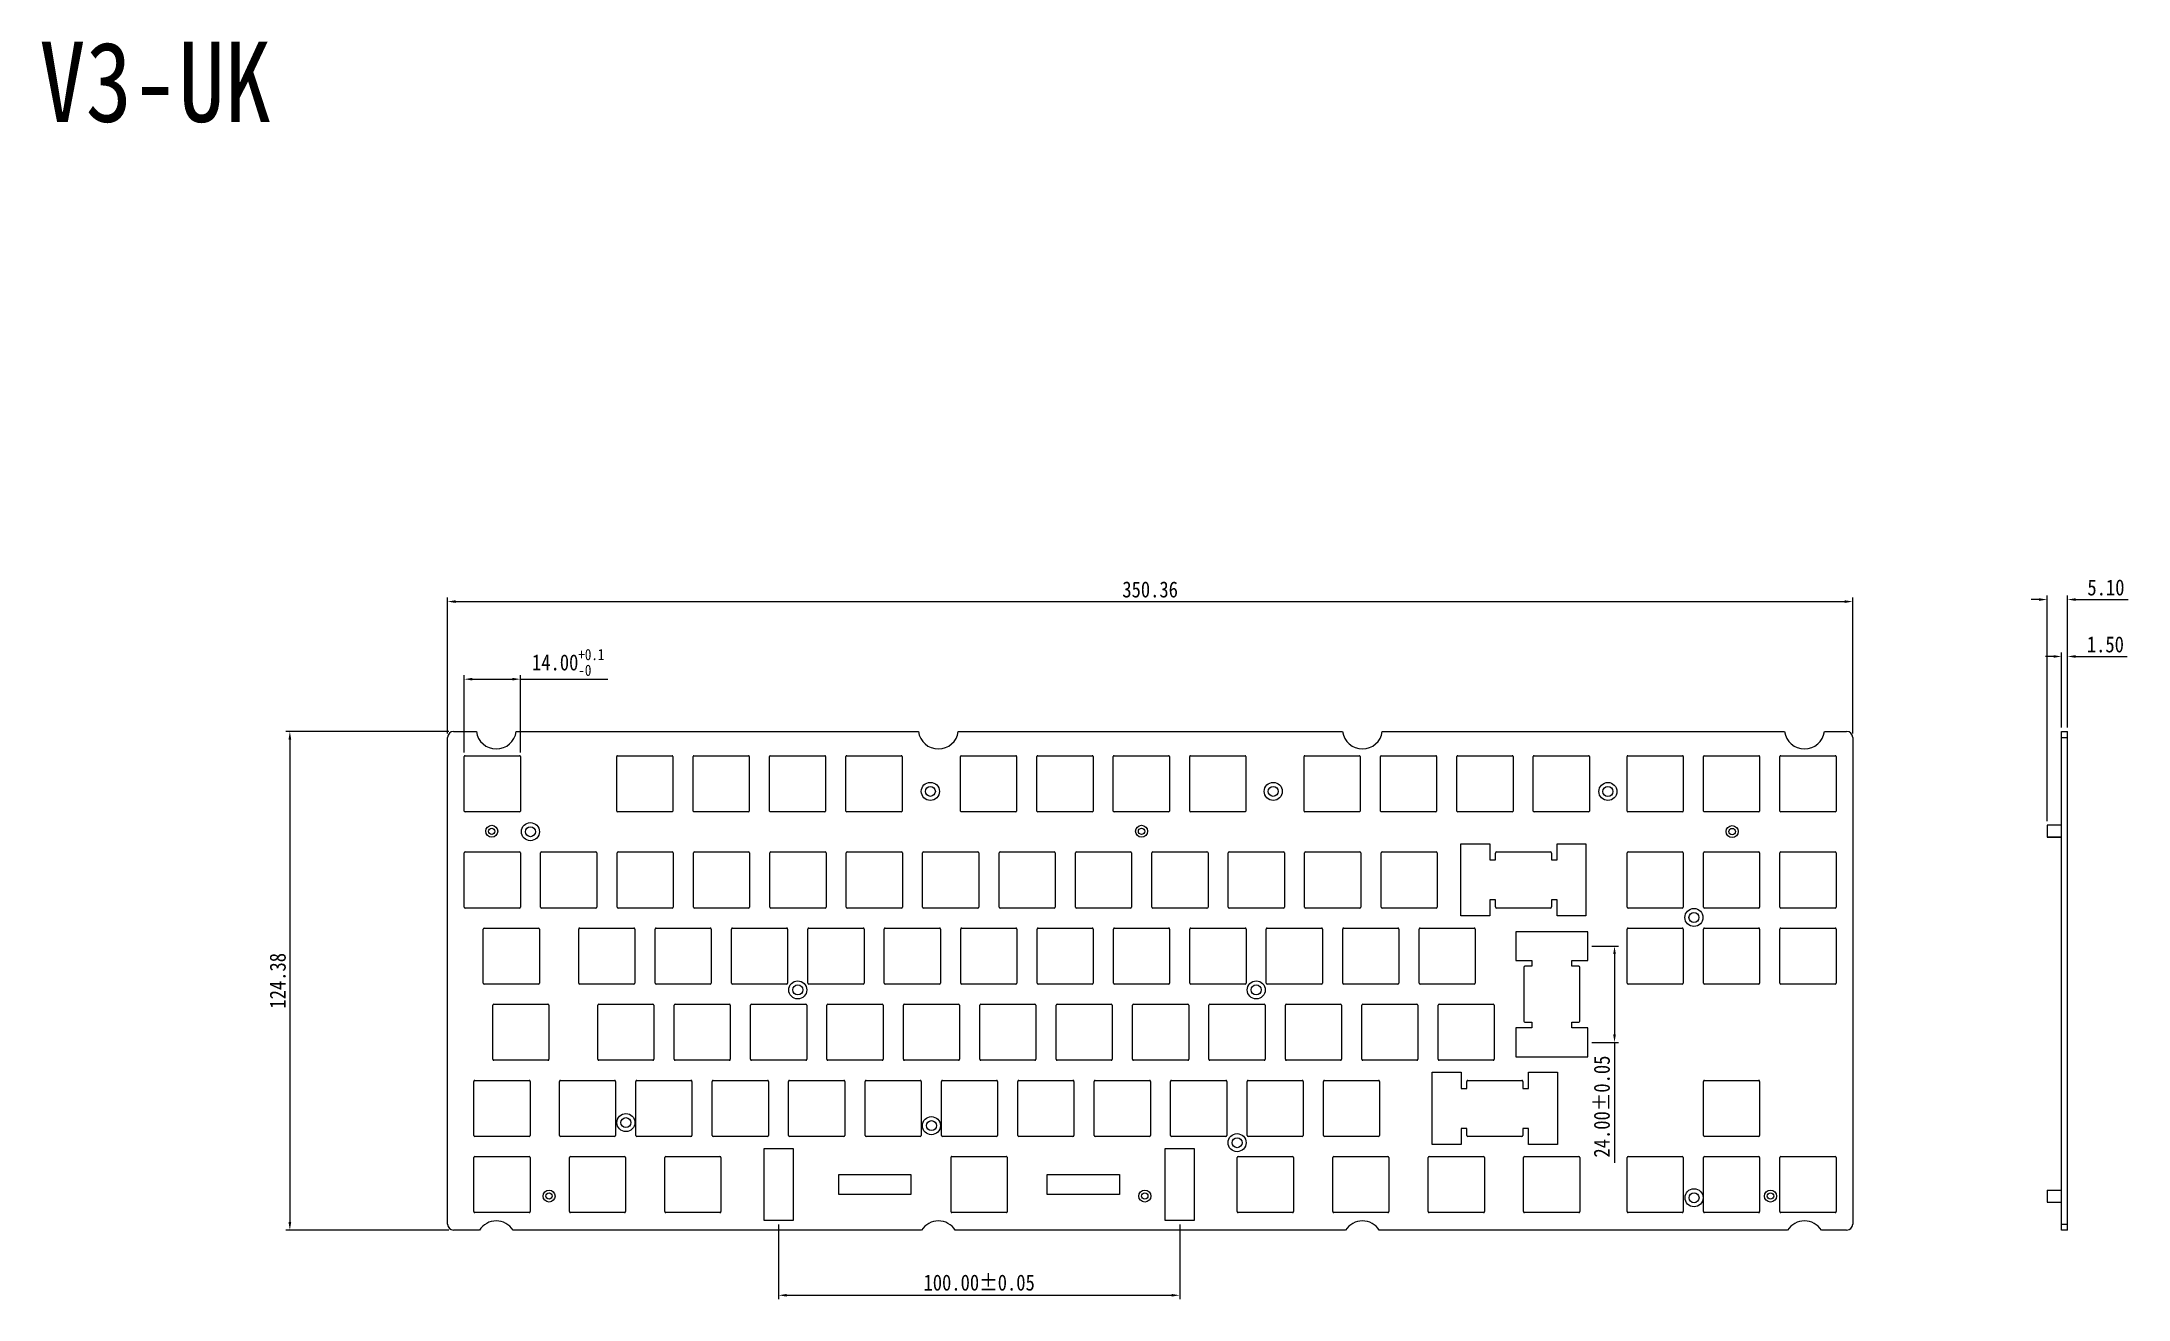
# Model space of a CAD drawing. Header units: millimetres. Extents: x -14 to 1164, y 2 to 864.
# Drawn here: x 644 to 1164, y 551 to 864 of the extents above; entities that cross this region are included whole.
import ezdxf

# ---------------------------------------------------------------- set-up
doc = ezdxf.new("R2010")
doc.units = ezdxf.units.MM
doc.header["$LTSCALE"] = 16.335
doc.header["$PDMODE"] = 3
doc.header["$PDSIZE"] = 8
doc.layers.get('0').update_dxf_attribs({"linetype": 'CONTINUOUS'})
doc.layers.get('Defpoints').update_dxf_attribs({"linetype": 'CONTINUOUS'})
doc.layers.add('标注尺寸', color=2, linetype='CONTINUOUS')
doc.layers.add('辅助线', color=8, linetype='CONTINUOUS')
doc.styles.get("Standard").update_dxf_attribs({"font": '', "width": 0.85, "height": 4})
doc.styles.get('Standard').set_extended_font_data('SimSun')
doc.dimstyles.get("Standard").update_dxf_attribs({"dimtxt": 2.5, "dimasz": 2, "dimexe": 1, "dimexo": 1, "dimgap": 1, "dimtad": 1, "dimzin": 1, "dimdsep": 46, "dimtxsty": 'Standard', "dimcen": 0.09, "dimadec": 0, "dimazin": 2, "dimtp": 0.01, "dimtm": 0.01, "dimtfac": 1, "dimtofl": 0, "dimtmove": 0, "dimatfit": 3, "dimfxl": 1, "dimtolj": 1, "dimarcsym": 0})

msp = doc.modelspace()

# ---------------------------------------------------------------- texts
at = {"layer": '标注尺寸', "insert": (643.43, 864.357), "char_height": 20, "attachment_point": 1}
msp.add_mtext_dynamic_manual_height_columns('V3-UK', width=207.11584, gutter_width=20, heights=[0], dxfattribs=at)

# ---------------------------------------------------------------- blocks, each defined once
blk = doc.blocks.new('*D22')
at = {"layer": 'Defpoints', "color": 0}
for p in [(1095.61, 724.7), (745.25, 690.8), (1095.61, 690.8)]:
    blk.add_point(p, dxfattribs=at)
at = {"layer": '标注尺寸', "color": 0, "lineweight": -2}
for p, q in [((745.25, 691.8), (745.25, 725.7)), ((747.25, 724.7), (1093.61, 724.7)), ((1095.61, 691.8), (1095.61, 725.7))]:
    blk.add_line(p, q, dxfattribs=at)
at = {"layer": '标注尺寸', "color": 0}
for points in [[(747.25, 725.03), (747.25, 724.36), (745.25, 724.7)], [(1093.61, 725.03), (1093.61, 724.36), (1095.61, 724.7)]]:
    blk.add_solid(points, dxfattribs=at)
at = {"layer": '标注尺寸', "color": 0, "insert": (920.43, 727.7), "char_height": 4, "attachment_point": 5}
blk.add_mtext('\\A1;350.36', dxfattribs=at)
blk = doc.blocks.new('*D23')
at = {"layer": 'Defpoints', "color": 0}
for p in [(746.6, 692.29), (705.92, 567.91), (746.6, 567.91)]:
    blk.add_point(p, dxfattribs=at)
at = {"layer": '标注尺寸', "color": 0, "lineweight": -2}
for p, q in [((745.6, 692.29), (704.92, 692.29)), ((705.92, 690.29), (705.92, 569.91)), ((745.6, 567.91), (704.92, 567.91))]:
    blk.add_line(p, q, dxfattribs=at)
at = {"layer": '标注尺寸', "color": 0}
for points in [[(705.59, 690.29), (706.26, 690.29), (705.92, 692.29)], [(705.59, 569.91), (706.26, 569.91), (705.92, 567.91)]]:
    blk.add_solid(points, dxfattribs=at)
at = {"layer": '标注尺寸', "color": 0, "insert": (702.92, 630.1), "char_height": 4, "attachment_point": 5, "rotation": 90}
blk.add_mtext('\\A1;124.38', dxfattribs=at)
blk = doc.blocks.new('*D24')
at = {"layer": 'Defpoints', "color": 0}
for p in [(1149.19, 725.2), (1149.19, 692.3), (1144.09, 668.9)]:
    blk.add_point(p, dxfattribs=at)
at = {"layer": '标注尺寸', "color": 0, "lineweight": -2}
for p, q in [((1142.09, 725.2), (1140.09, 725.2)), ((1144.09, 669.9), (1144.09, 726.2)), ((1149.19, 693.3), (1149.19, 726.2)), ((1151.19, 725.2), (1164.33, 725.2))]:
    blk.add_line(p, q, dxfattribs=at)
at = {"layer": '标注尺寸', "color": 0}
for points in [[(1142.09, 725.54), (1142.09, 724.87), (1144.09, 725.2)], [(1151.19, 725.54), (1151.19, 724.87), (1149.19, 725.2)]]:
    blk.add_solid(points, dxfattribs=at)
at = {"layer": '标注尺寸', "color": 0, "insert": (1158.76, 728.2), "char_height": 4, "attachment_point": 5}
blk.add_mtext('\\A1;5.10', dxfattribs=at)
blk = doc.blocks.new('*D25')
at = {"layer": 'Defpoints', "color": 0}
for p in [(1149.19, 711), (1147.69, 692.3), (1149.19, 692.3)]:
    blk.add_point(p, dxfattribs=at)
at = {"layer": '标注尺寸', "color": 0, "lineweight": -2}
for p, q in [((1145.69, 711), (1143.69, 711)), ((1147.69, 693.3), (1147.69, 712)), ((1149.19, 693.3), (1149.19, 712)), ((1151.19, 711), (1164.06, 711))]:
    blk.add_line(p, q, dxfattribs=at)
at = {"layer": '标注尺寸', "color": 0}
for points in [[(1145.69, 711.34), (1145.69, 710.67), (1147.69, 711)], [(1151.19, 711.34), (1151.19, 710.67), (1149.19, 711)]]:
    blk.add_solid(points, dxfattribs=at)
at = {"layer": '标注尺寸', "color": 0, "insert": (1158.62, 714), "char_height": 4, "attachment_point": 5}
blk.add_mtext('\\A1;1.50', dxfattribs=at)
blk = doc.blocks.new('*D26')
at = {"layer": 'Defpoints', "color": 0}
for p in [(763.41, 705.34), (749.41, 686.04), (763.41, 686.04)]:
    blk.add_point(p, dxfattribs=at)
at = {"layer": '标注尺寸', "color": 0, "lineweight": -2}
for p, q in [((749.41, 687.04), (749.41, 706.34)), ((751.41, 705.34), (761.41, 705.34)), ((763.41, 687.04), (763.41, 706.34)), ((763.41, 705.34), (785.23, 705.34))]:
    blk.add_line(p, q, dxfattribs=at)
at = {"layer": '标注尺寸', "color": 0}
for points in [[(751.41, 705.68), (751.41, 705.01), (749.41, 705.34)], [(761.41, 705.68), (761.41, 705.01), (763.41, 705.34)]]:
    blk.add_solid(points, dxfattribs=at)
at = {"layer": '标注尺寸', "color": 0, "insert": (775.32, 709.53), "char_height": 4, "attachment_point": 5}
blk.add_mtext('\\A1;14.00{\\H0.7x;\\S+0.1^ -0;}', dxfattribs=at)
blk = doc.blocks.new('*D27')
at = {"layer": 'Defpoints', "color": 0}
for p in [(827.8, 570.27), (927.8, 570.27), (927.8, 551.66)]:
    blk.add_point(p, dxfattribs=at)
at = {"layer": '标注尺寸', "color": 0, "lineweight": -2}
for p, q in [((827.8, 569.27), (827.8, 550.66)), ((927.8, 569.27), (927.8, 550.66)), ((829.8, 551.66), (925.8, 551.66))]:
    blk.add_line(p, q, dxfattribs=at)
at = {"layer": '标注尺寸', "color": 0}
for points in [[(829.8, 551.99), (829.8, 551.32), (827.8, 551.66)], [(925.8, 551.99), (925.8, 551.32), (927.8, 551.66)]]:
    blk.add_solid(points, dxfattribs=at)
at = {"layer": '标注尺寸', "color": 0, "insert": (877.8, 554.8), "char_height": 4, "attachment_point": 5}
blk.add_mtext('\\A1;100.00%%P0.05', dxfattribs=at)
blk = doc.blocks.new('*D14')
at = {"layer": 'Defpoints', "color": 0}
for p in [(1029.6, 638.75), (1029.6, 614.75), (1036.23, 614.75)]:
    blk.add_point(p, dxfattribs=at)
at = {"layer": '标注尺寸', "color": 0, "lineweight": -2}
for p, q in [((1030.6, 638.75), (1037.23, 638.75)), ((1036.23, 636.75), (1036.23, 616.75)), ((1030.6, 614.75), (1037.23, 614.75)), ((1036.23, 614.75), (1036.23, 584.71))]:
    blk.add_line(p, q, dxfattribs=at)
at = {"layer": '标注尺寸', "color": 0}
for points in [[(1035.89, 636.75), (1036.56, 636.75), (1036.23, 638.75)], [(1035.89, 616.75), (1036.56, 616.75), (1036.23, 614.75)]]:
    blk.add_solid(points, dxfattribs=at)
at = {"layer": '标注尺寸', "color": 0, "insert": (1033.08, 598.73), "char_height": 4, "attachment_point": 5, "rotation": 90}
blk.add_mtext('\\A1;24.00%%P0.05', dxfattribs=at)

# ---------------------------------------------------------------- dimensions: what is measured, and where the dimension line sits
at = {"layer": '标注尺寸'}
for base, p1, p2, picture, middle in [((1095.611, 724.696), (745.25, 690.799), (1095.611, 690.799), '*D22', (920.431, 727.696)), ((1149.186, 725.203), (1144.086, 668.897), (1149.186, 692.299), '*D24', (1158.757, 728.203)), ((1149.186, 711.002), (1147.686, 692.299), (1149.186, 692.299), '*D25', (1158.625, 714.002))]:
    dim = msp.add_linear_dim(base=base, p1=p1, p2=p2, dimstyle='Standard', dxfattribs=at)
    dim.commit()
    dim.dimension.update_dxf_attribs({"geometry": picture, "text_midpoint": middle})
for base, p1, p2, text, picture, middle in [((763.411, 705.343), (749.411, 686.038), (763.411, 686.038), '<>{\\H0.7x;\\S+0.1^ -0;}', '*D26', (775.322, 709.532)), ((927.796, 551.656), (827.796, 570.27), (927.796, 570.27), '<>%%P0.05', '*D27', (877.796, 554.8))]:
    dim = msp.add_linear_dim(base=base, p1=p1, p2=p2, text=text, dimstyle='Standard', dxfattribs=at)
    dim.commit()
    dim.dimension.update_dxf_attribs({"geometry": picture, "text_midpoint": middle})
dim = msp.add_linear_dim(base=(705.923, 567.912), p1=(746.6, 692.291), p2=(746.6, 567.912), angle=90, dimstyle='Standard', dxfattribs=at)
dim.commit()
dim.dimension.update_dxf_attribs({"geometry": '*D23', "text_midpoint": (702.923, 630.101)})
dim = msp.add_linear_dim(base=(1036.226, 614.755), p1=(1029.599, 638.755), p2=(1029.599, 614.755), angle=90, text='<>%%P0.05', dimstyle='Standard', dxfattribs=at)
dim.commit()
dim.dimension.update_dxf_attribs({"geometry": '*D14', "text_midpoint": (1033.082, 598.731)})

# ---------------------------------------------------------------- linework, layer by layer
at = {"color": 7, "linetype": 'Continuous'}
for p, q in [((746.75, 692.299), (752.44, 692.299)), ((762.358, 692.299), (862.673, 692.299)), ((872.591, 692.299), (968.406, 692.299)), ((978.324, 692.299), (1078.64, 692.299)), ((1088.558, 692.299), (1094.111, 692.299)), ((1147.686, 567.912), (1147.686, 692.299)), ((1147.686, 692.299), (1149.186, 692.299)), ((1149.186, 567.912), (1149.186, 692.299)), ((745.25, 569.412), (745.25, 690.799)), ((1095.611, 690.799), (1095.611, 569.412)), ((1147.686, 690.799), (1149.186, 690.799)), ((749.411, 672.438), (749.411, 686.038)), ((749.611, 686.238), (763.211, 686.238)), ((763.411, 686.038), (763.411, 672.438)), ((787.426, 672.438), (787.426, 686.038)), ((787.626, 686.238), (801.226, 686.238)), ((801.426, 686.038), (801.426, 672.438)), ((806.476, 672.438), (806.476, 686.038)), ((806.676, 686.238), (820.276, 686.238)), ((820.476, 686.038), (820.476, 672.438)), ((825.526, 672.438), (825.526, 686.038)), ((825.726, 686.238), (839.326, 686.238)), ((839.526, 686.038), (839.526, 672.438)), ((844.576, 672.438), (844.576, 686.038)), ((844.776, 686.238), (858.376, 686.238)), ((858.576, 686.038), (858.576, 672.438)), ((873.146, 672.438), (873.146, 686.038)), ((873.346, 686.238), (886.946, 686.238)), ((887.146, 686.038), (887.146, 672.438)), ((892.196, 672.438), (892.196, 686.038)), ((892.396, 686.238), (905.996, 686.238)), ((906.196, 686.038), (906.196, 672.438)), ((911.246, 672.438), (911.246, 686.038)), ((911.446, 686.238), (925.046, 686.238)), ((925.246, 686.038), (925.246, 672.438)), ((930.296, 672.438), (930.296, 686.038)), ((930.496, 686.238), (944.096, 686.238)), ((944.296, 686.038), (944.296, 672.438)), ((958.816, 672.438), (958.816, 686.038)), ((959.016, 686.238), (972.616, 686.238)), ((972.816, 686.038), (972.816, 672.438)), ((977.866, 672.438), (977.866, 686.038)), ((978.066, 686.238), (991.666, 686.238)), ((991.866, 686.038), (991.866, 672.438)), ((996.916, 672.438), (996.916, 686.038)), ((997.116, 686.238), (1010.716, 686.238)), ((1010.916, 686.038), (1010.916, 672.438)), ((1015.966, 672.438), (1015.966, 686.038)), ((1016.166, 686.238), (1029.766, 686.238)), ((1029.966, 686.038), (1029.966, 672.438)), ((1039.361, 672.438), (1039.361, 686.038)), ((1039.561, 686.238), (1053.161, 686.238)), ((1053.361, 686.038), (1053.361, 672.438)), ((1058.411, 672.438), (1058.411, 686.038)), ((1058.611, 686.238), (1072.211, 686.238)), ((1072.411, 686.038), (1072.411, 672.438)), ((1077.461, 672.438), (1077.461, 686.038)), ((1077.661, 686.238), (1091.261, 686.238)), ((1091.461, 686.038), (1091.461, 672.438)), ((763.211, 672.238), (749.611, 672.238)), ((801.226, 672.238), (787.626, 672.238)), ((820.276, 672.238), (806.676, 672.238)), ((839.326, 672.238), (825.726, 672.238)), ((858.376, 672.238), (844.776, 672.238)), ((886.946, 672.238), (873.346, 672.238)), ((905.996, 672.238), (892.396, 672.238)), ((925.046, 672.238), (911.446, 672.238)), ((944.096, 672.238), (930.496, 672.238)), ((972.616, 672.238), (959.016, 672.238)), ((991.666, 672.238), (978.066, 672.238)), ((1010.716, 672.238), (997.116, 672.238)), ((1029.766, 672.238), (1016.166, 672.238)), ((1053.161, 672.238), (1039.561, 672.238)), ((1072.211, 672.238), (1058.611, 672.238)), ((1091.261, 672.238), (1077.661, 672.238)), ((1144.086, 668.897), (1144.086, 665.897)), ((1147.686, 668.897), (1144.086, 668.897)), ((749.411, 648.505), (749.411, 662.005)), ((749.661, 662.255), (763.161, 662.255)), ((763.411, 662.005), (763.411, 648.505)), ((768.461, 648.505), (768.461, 662.005)), ((768.711, 662.255), (782.211, 662.255)), ((782.461, 662.005), (782.461, 648.505)), ((787.511, 648.505), (787.511, 662.005)), ((787.761, 662.255), (801.261, 662.255)), ((801.511, 662.005), (801.511, 648.505)), ((806.561, 648.505), (806.561, 662.005)), ((806.811, 662.255), (820.311, 662.255)), ((820.561, 662.005), (820.561, 648.505)), ((825.611, 648.505), (825.611, 662.005)), ((825.861, 662.255), (839.361, 662.255)), ((839.611, 662.005), (839.611, 648.505)), ((844.661, 648.505), (844.661, 662.005)), ((844.911, 662.255), (858.411, 662.255)), ((858.661, 662.005), (858.661, 648.505)), ((863.711, 648.505), (863.711, 662.005)), ((863.961, 662.255), (877.461, 662.255)), ((877.711, 662.005), (877.711, 648.505)), ((882.761, 648.505), (882.761, 662.005)), ((883.011, 662.255), (896.511, 662.255)), ((896.761, 662.005), (896.761, 648.505)), ((901.811, 648.505), (901.811, 662.005)), ((902.061, 662.255), (915.561, 662.255)), ((915.811, 662.005), (915.811, 648.505)), ((920.861, 648.505), (920.861, 662.005)), ((921.111, 662.255), (934.611, 662.255)), ((934.861, 662.005), (934.861, 648.505)), ((939.911, 648.505), (939.911, 662.005)), ((940.161, 662.255), (953.661, 662.255)), ((953.911, 662.005), (953.911, 648.505)), ((958.961, 648.505), (958.961, 662.005)), ((959.211, 662.255), (972.711, 662.255)), ((972.961, 662.005), (972.961, 648.505)), ((978.011, 648.505), (978.011, 662.005)), ((978.261, 662.255), (991.761, 662.255)), ((992.011, 662.005), (992.011, 648.505)), ((997.911, 664.27), (1005.111, 664.27)), ((997.911, 646.27), (997.911, 664.27)), ((1005.111, 664.27), (1005.111, 660.27)), ((1006.526, 660.27), (1006.526, 661.975)), ((1006.806, 662.255), (1020.216, 662.255)), ((1020.496, 661.975), (1020.496, 660.27)), ((1021.939, 664.27), (1029.082, 664.27)), ((1021.939, 660.27), (1021.939, 664.27)), ((1029.082, 664.27), (1029.082, 646.27)), ((1039.361, 648.505), (1039.361, 662.005)), ((1039.611, 662.255), (1053.111, 662.255)), ((1053.361, 662.005), (1053.361, 648.505)), ((1058.411, 648.505), (1058.411, 662.005)), ((1058.661, 662.255), (1072.161, 662.255)), ((1072.411, 662.005), (1072.411, 648.505)), ((1077.461, 648.505), (1077.461, 662.005)), ((1077.711, 662.255), (1091.211, 662.255)), ((1091.461, 662.005), (1091.461, 648.505)), ((1147.686, 665.897), (1144.086, 665.897)), ((1147.686, 665.819), (1144.086, 665.819)), ((1005.111, 660.27), (1006.526, 660.27)), ((1020.496, 660.27), (1021.939, 660.27)), ((763.161, 648.255), (749.661, 648.255)), ((782.211, 648.255), (768.711, 648.255)), ((801.261, 648.255), (787.761, 648.255)), ((820.311, 648.255), (806.811, 648.255)), ((839.361, 648.255), (825.861, 648.255)), ((858.411, 648.255), (844.911, 648.255)), ((877.461, 648.255), (863.961, 648.255)), ((896.511, 648.255), (883.011, 648.255)), ((915.561, 648.255), (902.061, 648.255)), ((934.611, 648.255), (921.111, 648.255)), ((953.661, 648.255), (940.161, 648.255)), ((972.711, 648.255), (959.211, 648.255)), ((991.761, 648.255), (978.261, 648.255)), ((1005.111, 646.27), (997.911, 646.27)), ((1006.526, 650.27), (1005.111, 650.27)), ((1005.111, 650.27), (1005.111, 646.27)), ((1006.526, 648.535), (1006.526, 650.27)), ((1020.216, 648.255), (1006.806, 648.255)), ((1021.939, 650.27), (1020.496, 650.27)), ((1020.496, 650.27), (1020.496, 648.535)), ((1021.939, 646.27), (1021.939, 650.27)), ((1029.082, 646.27), (1021.939, 646.27)), ((1053.111, 648.255), (1039.611, 648.255)), ((1072.161, 648.255), (1058.661, 648.255)), ((1091.211, 648.255), (1077.711, 648.255)), ((754.161, 629.505), (754.161, 643.005)), ((754.411, 643.255), (767.911, 643.255)), ((768.161, 643.005), (768.161, 629.505)), ((777.946, 629.52), (777.946, 643.02)), ((778.196, 643.27), (791.696, 643.27)), ((791.946, 643.02), (791.946, 629.52)), ((796.996, 629.52), (796.996, 643.02)), ((797.246, 643.27), (810.746, 643.27)), ((810.996, 643.02), (810.996, 629.52)), ((816.046, 629.52), (816.046, 643.02)), ((816.296, 643.27), (829.796, 643.27)), ((830.046, 643.02), (830.046, 629.52)), ((835.096, 629.52), (835.096, 643.02)), ((835.346, 643.27), (848.846, 643.27)), ((849.096, 643.02), (849.096, 629.52)), ((854.146, 629.52), (854.146, 643.02)), ((854.396, 643.27), (867.896, 643.27)), ((868.146, 643.02), (868.146, 629.52)), ((873.196, 629.52), (873.196, 643.02)), ((873.446, 643.27), (886.946, 643.27)), ((887.196, 643.02), (887.196, 629.52)), ((892.246, 629.52), (892.246, 643.02)), ((892.496, 643.27), (905.996, 643.27)), ((906.246, 643.02), (906.246, 629.52)), ((911.296, 629.52), (911.296, 643.02)), ((911.546, 643.27), (925.046, 643.27)), ((925.296, 643.02), (925.296, 629.52)), ((930.346, 629.52), (930.346, 643.02)), ((930.596, 643.27), (944.096, 643.27)), ((944.346, 643.02), (944.346, 629.52)), ((949.396, 629.52), (949.396, 643.02)), ((949.646, 643.27), (963.146, 643.27)), ((963.396, 643.02), (963.396, 629.52)), ((968.446, 629.52), (968.446, 643.02)), ((968.696, 643.27), (982.196, 643.27)), ((982.446, 643.02), (982.446, 629.52)), ((987.496, 629.52), (987.496, 643.02)), ((987.746, 643.27), (1001.246, 643.27)), ((1001.496, 643.02), (1001.496, 629.52)), ((1039.361, 629.52), (1039.361, 643.02)), ((1039.611, 643.27), (1053.111, 643.27)), ((1053.361, 643.02), (1053.361, 629.52)), ((1058.411, 629.52), (1058.411, 643.02)), ((1058.661, 643.27), (1072.161, 643.27)), ((1072.411, 643.02), (1072.411, 629.52)), ((1077.461, 629.52), (1077.461, 643.02)), ((1077.711, 643.27), (1091.211, 643.27)), ((1091.461, 643.02), (1091.461, 629.52)), ((767.911, 629.255), (754.411, 629.255)), ((791.696, 629.27), (778.196, 629.27)), ((810.746, 629.27), (797.246, 629.27)), ((829.796, 629.27), (816.296, 629.27)), ((848.846, 629.27), (835.346, 629.27)), ((867.896, 629.27), (854.396, 629.27)), ((886.946, 629.27), (873.446, 629.27)), ((905.996, 629.27), (892.496, 629.27)), ((925.046, 629.27), (911.546, 629.27)), ((944.096, 629.27), (930.596, 629.27)), ((963.146, 629.27), (949.646, 629.27)), ((982.196, 629.27), (968.696, 629.27)), ((1001.246, 629.27), (987.746, 629.27)), ((1053.111, 629.27), (1039.611, 629.27)), ((1072.161, 629.27), (1058.661, 629.27)), ((1091.211, 629.27), (1077.711, 629.27)), ((756.536, 610.52), (756.536, 624.02)), ((756.786, 624.27), (770.286, 624.27)), ((770.536, 624.02), (770.536, 610.52)), ((782.696, 610.52), (782.696, 624.02)), ((782.946, 624.27), (796.446, 624.27)), ((796.696, 624.02), (796.696, 610.52)), ((801.746, 610.52), (801.746, 624.02)), ((801.996, 624.27), (815.496, 624.27)), ((815.746, 624.02), (815.746, 610.52)), ((820.796, 610.52), (820.796, 624.02)), ((821.046, 624.27), (834.546, 624.27)), ((834.796, 624.02), (834.796, 610.52)), ((839.846, 610.52), (839.846, 624.02)), ((840.096, 624.27), (853.596, 624.27)), ((853.846, 624.02), (853.846, 610.52)), ((858.896, 610.52), (858.896, 624.02)), ((859.146, 624.27), (872.646, 624.27)), ((872.896, 624.02), (872.896, 610.52)), ((877.946, 610.52), (877.946, 624.02)), ((878.196, 624.27), (891.696, 624.27)), ((891.946, 624.02), (891.946, 610.52)), ((896.996, 610.52), (896.996, 624.02)), ((897.246, 624.27), (910.746, 624.27)), ((910.996, 624.02), (910.996, 610.52)), ((916.046, 610.52), (916.046, 624.02)), ((916.296, 624.27), (929.796, 624.27)), ((930.046, 624.02), (930.046, 610.52)), ((935.096, 610.52), (935.096, 624.02)), ((935.346, 624.27), (948.846, 624.27)), ((949.096, 624.02), (949.096, 610.52)), ((954.146, 610.52), (954.146, 624.02)), ((954.396, 624.27), (967.896, 624.27)), ((968.146, 624.02), (968.146, 610.52)), ((973.196, 610.52), (973.196, 624.02)), ((973.446, 624.27), (986.946, 624.27)), ((987.196, 624.02), (987.196, 610.52)), ((992.246, 610.52), (992.246, 624.02)), ((992.496, 624.27), (1005.996, 624.27)), ((1006.246, 624.02), (1006.246, 610.52)), ((770.286, 610.27), (756.786, 610.27)), ((796.446, 610.27), (782.946, 610.27)), ((815.496, 610.27), (801.996, 610.27)), ((834.546, 610.27), (821.046, 610.27)), ((853.596, 610.27), (840.096, 610.27)), ((872.646, 610.27), (859.146, 610.27)), ((891.696, 610.27), (878.196, 610.27)), ((910.746, 610.27), (897.246, 610.27)), ((929.796, 610.27), (916.296, 610.27)), ((948.846, 610.27), (935.346, 610.27)), ((967.896, 610.27), (954.396, 610.27)), ((986.946, 610.27), (973.446, 610.27)), ((1005.996, 610.27), (992.496, 610.27)), ((792.196, 591.52), (792.196, 605.02)), ((792.446, 605.27), (805.946, 605.27)), ((806.196, 605.02), (806.196, 591.52)), ((811.246, 591.52), (811.246, 605.02)), ((811.496, 605.27), (824.996, 605.27)), ((825.246, 605.02), (825.246, 591.52)), ((830.296, 591.52), (830.296, 605.02)), ((830.546, 605.27), (844.046, 605.27)), ((844.296, 605.02), (844.296, 591.52)), ((849.346, 591.52), (849.346, 605.02)), ((849.596, 605.27), (863.096, 605.27)), ((863.346, 605.02), (863.346, 591.52)), ((868.396, 591.52), (868.396, 605.02)), ((868.646, 605.27), (882.146, 605.27)), ((882.396, 605.02), (882.396, 591.52)), ((887.446, 591.52), (887.446, 605.02)), ((887.696, 605.27), (901.196, 605.27)), ((901.446, 605.02), (901.446, 591.52)), ((906.496, 591.52), (906.496, 605.02)), ((906.746, 605.27), (920.246, 605.27)), ((920.496, 605.02), (920.496, 591.52)), ((925.546, 591.52), (925.546, 605.02)), ((925.796, 605.27), (939.296, 605.27)), ((939.546, 605.02), (939.546, 591.52)), ((944.596, 591.52), (944.596, 605.02)), ((944.846, 605.27), (958.346, 605.27)), ((958.596, 605.02), (958.596, 591.52)), ((963.646, 591.52), (963.646, 605.02)), ((963.896, 605.27), (977.396, 605.27)), ((977.646, 605.02), (977.646, 591.52)), ((990.786, 607.27), (997.986, 607.27)), ((990.786, 589.27), (990.786, 607.27)), ((997.986, 607.27), (997.986, 603.27)), ((999.386, 603.27), (999.386, 605.02)), ((999.636, 605.27), (1013.136, 605.27)), ((1013.386, 605.02), (1013.386, 603.27)), ((1014.786, 607.27), (1021.986, 607.27)), ((1014.786, 603.27), (1014.786, 607.27)), ((1021.986, 607.27), (1021.986, 589.27)), ((1058.411, 591.52), (1058.411, 605.02)), ((1058.661, 605.27), (1072.161, 605.27)), ((1072.411, 605.02), (1072.411, 591.52)), ((997.986, 603.27), (999.386, 603.27)), ((1013.386, 603.27), (1014.786, 603.27)), ((999.386, 593.27), (997.986, 593.27)), ((997.986, 593.27), (997.986, 589.27)), ((999.386, 591.52), (999.386, 593.27)), ((1014.786, 593.27), (1013.386, 593.27)), ((1013.386, 593.27), (1013.386, 591.52)), ((1014.786, 589.27), (1014.786, 593.27)), ((805.946, 591.27), (792.446, 591.27)), ((824.996, 591.27), (811.496, 591.27)), ((824.196, 570.27), (824.196, 588.27)), ((824.196, 588.27), (831.396, 588.27)), ((844.046, 591.27), (830.546, 591.27)), ((831.396, 588.27), (831.396, 570.27)), ((863.096, 591.27), (849.596, 591.27)), ((882.146, 591.27), (868.646, 591.27)), ((901.196, 591.27), (887.696, 591.27)), ((920.246, 591.27), (906.746, 591.27)), ((924.196, 588.27), (931.396, 588.27)), ((924.196, 570.27), (924.196, 588.27)), ((939.296, 591.27), (925.796, 591.27)), ((931.396, 588.27), (931.396, 570.27)), ((958.346, 591.27), (944.846, 591.27)), ((977.396, 591.27), (963.896, 591.27)), ((997.986, 589.27), (990.786, 589.27)), ((1013.136, 591.27), (999.636, 591.27)), ((1021.986, 589.27), (1014.786, 589.27)), ((1072.161, 591.27), (1058.661, 591.27)), ((751.821, 572.52), (751.821, 586.02)), ((752.071, 586.27), (765.571, 586.27)), ((765.821, 586.02), (765.821, 572.52)), ((775.621, 572.52), (775.621, 586.02)), ((775.871, 586.27), (789.371, 586.27)), ((789.621, 586.02), (789.621, 572.52)), ((799.421, 572.52), (799.421, 586.02)), ((799.671, 586.27), (813.171, 586.27)), ((813.421, 586.02), (813.421, 572.52)), ((870.796, 572.47), (870.796, 586.07)), ((870.996, 586.27), (884.596, 586.27)), ((884.796, 586.07), (884.796, 572.47)), ((942.171, 572.52), (942.171, 586.02)), ((942.421, 586.27), (955.921, 586.27)), ((956.171, 586.02), (956.171, 572.52)), ((965.971, 572.52), (965.971, 586.02)), ((966.221, 586.27), (979.721, 586.27)), ((979.971, 586.02), (979.971, 572.52)), ((989.771, 572.52), (989.771, 586.02)), ((990.021, 586.27), (1003.521, 586.27)), ((1003.771, 586.02), (1003.771, 572.52)), ((1013.571, 572.52), (1013.571, 586.02)), ((1013.821, 586.27), (1027.321, 586.27)), ((1027.571, 586.02), (1027.571, 572.52)), ((1039.361, 572.52), (1039.361, 586.02)), ((1039.611, 586.27), (1053.111, 586.27)), ((1053.361, 586.02), (1053.361, 572.52)), ((1058.411, 572.52), (1058.411, 586.02)), ((1058.661, 586.27), (1072.161, 586.27)), ((1072.411, 586.02), (1072.411, 572.52)), ((1077.461, 572.52), (1077.461, 586.02)), ((1077.711, 586.27), (1091.211, 586.27)), ((1091.461, 586.02), (1091.461, 572.52)), ((842.796, 576.77), (842.796, 581.77)), ((842.796, 581.77), (860.796, 581.77)), ((860.796, 581.77), (860.796, 576.77)), ((894.796, 581.77), (912.796, 581.77)), ((894.796, 576.77), (894.796, 581.77)), ((912.796, 581.77), (912.796, 576.77)), ((1144.086, 577.911), (1147.686, 577.911)), ((1144.086, 577.911), (1144.086, 574.911)), ((860.796, 576.77), (842.796, 576.77)), ((912.796, 576.77), (894.796, 576.77)), ((1144.086, 574.911), (1147.686, 574.911)), ((753.196, 567.912), (746.75, 567.912)), ((765.571, 572.27), (752.071, 572.27)), ((863.43, 567.912), (761.601, 567.912)), ((789.371, 572.27), (775.871, 572.27)), ((813.171, 572.27), (799.671, 572.27)), ((831.396, 570.27), (824.196, 570.27)), ((884.596, 572.27), (870.996, 572.27)), ((969.163, 567.912), (871.835, 567.912)), ((931.396, 570.27), (924.196, 570.27)), ((955.921, 572.27), (942.421, 572.27)), ((979.721, 572.27), (966.221, 572.27)), ((1079.396, 567.912), (977.568, 567.912)), ((1003.521, 572.27), (990.021, 572.27)), ((1027.321, 572.27), (1013.821, 572.27)), ((1053.111, 572.27), (1039.611, 572.27)), ((1072.161, 572.27), (1058.661, 572.27)), ((1091.211, 572.27), (1077.711, 572.27)), ((1094.111, 567.912), (1087.801, 567.912)), ((1147.686, 569.412), (1149.186, 569.412)), ((1149.186, 567.912), (1147.686, 567.912))]:
    msp.add_line(p, q, dxfattribs=at)
for p, q in [((1011.599, 642.327), (1011.599, 635.183)), ((1029.599, 642.327), (1011.599, 642.327)), ((1029.599, 635.183), (1029.599, 642.327)), ((1011.599, 635.183), (1015.599, 635.183)), ((1015.599, 635.183), (1015.599, 633.74)), ((1025.599, 633.74), (1025.599, 635.183)), ((1025.599, 635.183), (1029.599, 635.183)), ((1013.584, 633.46), (1013.584, 620.05)), ((1015.599, 633.74), (1013.864, 633.74)), ((1027.304, 633.74), (1025.599, 633.74)), ((1027.584, 620.05), (1027.584, 633.46)), ((1013.864, 619.77), (1015.599, 619.77)), ((1015.599, 619.77), (1015.599, 618.355)), ((1025.599, 618.355), (1025.599, 619.77)), ((1025.599, 619.77), (1027.304, 619.77)), ((1011.599, 618.355), (1011.599, 611.155)), ((1015.599, 618.355), (1011.599, 618.355)), ((1029.599, 618.355), (1025.599, 618.355)), ((1029.599, 611.155), (1029.599, 618.355)), ((1011.599, 611.155), (1029.599, 611.155)), ((751.821, 591.52), (751.821, 605.02)), ((752.071, 605.27), (765.571, 605.27)), ((765.821, 605.02), (765.821, 591.52)), ((773.146, 591.52), (773.146, 605.02)), ((773.396, 605.27), (786.896, 605.27)), ((787.146, 605.02), (787.146, 591.52)), ((765.571, 591.27), (752.071, 591.27)), ((786.896, 591.27), (773.396, 591.27))]:
    msp.add_line(p, q)
for centre, radius in [((865.631, 677.358), 2.25), ((865.631, 677.358), 1.25), ((951.131, 677.358), 2.25), ((951.131, 677.358), 1.25), ((1034.581, 677.325), 2.25), ((1034.581, 677.325), 1.25), ((765.901, 667.3), 2.25), ((765.901, 667.3), 1.25), ((1056.036, 645.895), 2.25), ((1056.036, 645.895), 1.25), ((832.581, 627.82), 2.25), ((946.881, 627.82), 2.25), ((832.581, 627.82), 1.25), ((946.881, 627.82), 1.25), ((789.726, 594.725), 2.25), ((789.726, 594.725), 1.25), ((865.911, 593.97), 2.25), ((865.911, 593.97), 1.25), ((942.111, 589.72), 2.25), ((942.111, 589.72), 1.25), ((1056.051, 575.975), 2.25), ((1056.051, 575.975), 1.25)]:
    msp.add_circle(centre, radius, dxfattribs=at)
for centre, radius, start, end in [((746.75, 690.799), 1.5, 90, 180), ((757.399, 692.939), 5, 187.35272, 352.64728), ((867.632, 692.939), 5, 187.35272, 352.64728), ((973.365, 692.939), 5, 187.35272, 352.64728), ((1083.599, 692.939), 5, 187.35272, 352.64728), ((1094.111, 690.799), 1.5, 0, 90), ((749.611, 686.038), 0.2, 90, 180), ((763.211, 686.038), 0.2, 0, 90), ((787.626, 686.038), 0.2, 90, 180), ((801.226, 686.038), 0.2, 0, 90), ((806.676, 686.038), 0.2, 90, 180), ((820.276, 686.038), 0.2, 0, 90), ((825.726, 686.038), 0.2, 90, 180), ((839.326, 686.038), 0.2, 0, 90), ((844.776, 686.038), 0.2, 90, 180), ((858.376, 686.038), 0.2, 0, 90), ((873.346, 686.038), 0.2, 90, 180), ((886.946, 686.038), 0.2, 0, 90), ((892.396, 686.038), 0.2, 90, 180), ((905.996, 686.038), 0.2, 0, 90), ((911.446, 686.038), 0.2, 90, 180), ((925.046, 686.038), 0.2, 0, 90), ((930.496, 686.038), 0.2, 90, 180), ((944.096, 686.038), 0.2, 0, 90), ((959.016, 686.038), 0.2, 90, 180), ((972.616, 686.038), 0.2, 0, 90), ((978.066, 686.038), 0.2, 90, 180), ((991.666, 686.038), 0.2, 0, 90), ((997.116, 686.038), 0.2, 90, 180), ((1010.716, 686.038), 0.2, 0, 90), ((1016.166, 686.038), 0.2, 90, 180), ((1029.766, 686.038), 0.2, 0, 90), ((1039.561, 686.038), 0.2, 90, 180), ((1053.161, 686.038), 0.2, 0, 90), ((1058.611, 686.038), 0.2, 90, 180), ((1072.211, 686.038), 0.2, 0, 90), ((1077.661, 686.038), 0.2, 90, 180), ((1091.261, 686.038), 0.2, 0, 90), ((749.611, 672.438), 0.2, 180, 270), ((763.211, 672.438), 0.2, 270, 0), ((787.626, 672.438), 0.2, 180, 270), ((801.226, 672.438), 0.2, 270, 0), ((806.676, 672.438), 0.2, 180, 270), ((820.276, 672.438), 0.2, 270, 0), ((825.726, 672.438), 0.2, 180, 270), ((839.326, 672.438), 0.2, 270, 0), ((844.776, 672.438), 0.2, 180, 270), ((858.376, 672.438), 0.2, 270, 0), ((873.346, 672.438), 0.2, 180, 270), ((886.946, 672.438), 0.2, 270, 0), ((892.396, 672.438), 0.2, 180, 270), ((905.996, 672.438), 0.2, 270, 0), ((911.446, 672.438), 0.2, 180, 270), ((925.046, 672.438), 0.2, 270, 0), ((930.496, 672.438), 0.2, 180, 270), ((944.096, 672.438), 0.2, 270, 0), ((959.016, 672.438), 0.2, 180, 270), ((972.616, 672.438), 0.2, 270, 0), ((978.066, 672.438), 0.2, 180, 270), ((991.666, 672.438), 0.2, 270, 0), ((997.116, 672.438), 0.2, 180, 270), ((1010.716, 672.438), 0.2, 270, 0), ((1016.166, 672.438), 0.2, 180, 270), ((1029.766, 672.438), 0.2, 270, 0), ((1039.561, 672.438), 0.2, 180, 270), ((1053.161, 672.438), 0.2, 270, 0), ((1058.611, 672.438), 0.2, 180, 270), ((1072.211, 672.438), 0.2, 270, 0), ((1077.661, 672.438), 0.2, 180, 270), ((1091.261, 672.438), 0.2, 270, 0), ((749.661, 662.005), 0.25, 90, 180), ((763.161, 662.005), 0.25, 0, 90), ((768.711, 662.005), 0.25, 90, 180), ((782.211, 662.005), 0.25, 0, 90), ((787.761, 662.005), 0.25, 90, 180), ((801.261, 662.005), 0.25, 0, 90), ((806.811, 662.005), 0.25, 90, 180), ((820.311, 662.005), 0.25, 0, 90), ((825.861, 662.005), 0.25, 90, 180), ((839.361, 662.005), 0.25, 0, 90), ((844.911, 662.005), 0.25, 90, 180), ((858.411, 662.005), 0.25, 0, 90), ((863.961, 662.005), 0.25, 90, 180), ((877.461, 662.005), 0.25, 0, 90), ((883.011, 662.005), 0.25, 90, 180), ((896.511, 662.005), 0.25, 0, 90), ((902.061, 662.005), 0.25, 90, 180), ((915.561, 662.005), 0.25, 0, 90), ((921.111, 662.005), 0.25, 90, 180), ((934.611, 662.005), 0.25, 0, 90), ((940.161, 662.005), 0.25, 90, 180), ((953.661, 662.005), 0.25, 0, 90), ((959.211, 662.005), 0.25, 90, 180), ((972.711, 662.005), 0.25, 0, 90), ((978.261, 662.005), 0.25, 90, 180), ((991.761, 662.005), 0.25, 0, 90), ((1006.806, 661.975), 0.28, 90, 180), ((1020.216, 661.975), 0.28, 0, 90), ((1039.611, 662.005), 0.25, 90, 180), ((1053.111, 662.005), 0.25, 0, 90), ((1058.661, 662.005), 0.25, 90, 180), ((1072.161, 662.005), 0.25, 0, 90), ((1077.711, 662.005), 0.25, 90, 180), ((1091.211, 662.005), 0.25, 0, 90), ((749.661, 648.505), 0.25, 180, 270), ((763.161, 648.505), 0.25, 270, 0), ((768.711, 648.505), 0.25, 180, 270), ((782.211, 648.505), 0.25, 270, 0), ((787.761, 648.505), 0.25, 180, 270), ((801.261, 648.505), 0.25, 270, 0), ((806.811, 648.505), 0.25, 180, 270), ((820.311, 648.505), 0.25, 270, 0), ((825.861, 648.505), 0.25, 180, 270), ((839.361, 648.505), 0.25, 270, 0), ((844.911, 648.505), 0.25, 180, 270), ((858.411, 648.505), 0.25, 270, 0), ((863.961, 648.505), 0.25, 180, 270), ((877.461, 648.505), 0.25, 270, 0), ((883.011, 648.505), 0.25, 180, 270), ((896.511, 648.505), 0.25, 270, 0), ((902.061, 648.505), 0.25, 180, 270), ((915.561, 648.505), 0.25, 270, 0), ((921.111, 648.505), 0.25, 180, 270), ((934.611, 648.505), 0.25, 270, 0), ((940.161, 648.505), 0.25, 180, 270), ((953.661, 648.505), 0.25, 270, 0), ((959.211, 648.505), 0.25, 180, 270), ((972.711, 648.505), 0.25, 270, 0), ((978.261, 648.505), 0.25, 180, 270), ((991.761, 648.505), 0.25, 270, 0), ((1006.806, 648.535), 0.28, 180, 270), ((1020.216, 648.535), 0.28, 270, 0), ((1039.611, 648.505), 0.25, 180, 270), ((1053.111, 648.505), 0.25, 270, 0), ((1058.661, 648.505), 0.25, 180, 270), ((1072.161, 648.505), 0.25, 270, 0), ((1077.711, 648.505), 0.25, 180, 270), ((1091.211, 648.505), 0.25, 270, 0), ((754.411, 643.005), 0.25, 90, 180), ((767.911, 643.005), 0.25, 0, 90), ((778.196, 643.02), 0.25, 90, 180), ((791.696, 643.02), 0.25, 0, 90), ((797.246, 643.02), 0.25, 90, 180), ((810.746, 643.02), 0.25, 0, 90), ((816.296, 643.02), 0.25, 90, 180), ((829.796, 643.02), 0.25, 0, 90), ((835.346, 643.02), 0.25, 90, 180), ((848.846, 643.02), 0.25, 0, 90), ((854.396, 643.02), 0.25, 90, 180), ((867.896, 643.02), 0.25, 0, 90), ((873.446, 643.02), 0.25, 90, 180), ((886.946, 643.02), 0.25, 0, 90), ((892.496, 643.02), 0.25, 90, 180), ((905.996, 643.02), 0.25, 0, 90), ((911.546, 643.02), 0.25, 90, 180), ((925.046, 643.02), 0.25, 0, 90), ((930.596, 643.02), 0.25, 90, 180), ((944.096, 643.02), 0.25, 0, 90), ((949.646, 643.02), 0.25, 90, 180), ((963.146, 643.02), 0.25, 0, 90), ((968.696, 643.02), 0.25, 90, 180), ((982.196, 643.02), 0.25, 0, 90), ((987.746, 643.02), 0.25, 90, 180), ((1001.246, 643.02), 0.25, 0, 90), ((1039.611, 643.02), 0.25, 90, 180), ((1053.111, 643.02), 0.25, 0, 90), ((1058.661, 643.02), 0.25, 90, 180), ((1072.161, 643.02), 0.25, 0, 90), ((1077.711, 643.02), 0.25, 90, 180), ((1091.211, 643.02), 0.25, 0, 90), ((754.411, 629.505), 0.25, 180, 270), ((767.911, 629.505), 0.25, 270, 0), ((778.196, 629.52), 0.25, 180, 270), ((791.696, 629.52), 0.25, 270, 0), ((797.246, 629.52), 0.25, 180, 270), ((810.746, 629.52), 0.25, 270, 0), ((816.296, 629.52), 0.25, 180, 270), ((829.796, 629.52), 0.25, 270, 0), ((835.346, 629.52), 0.25, 180, 270), ((848.846, 629.52), 0.25, 270, 0), ((854.396, 629.52), 0.25, 180, 270), ((867.896, 629.52), 0.25, 270, 0), ((873.446, 629.52), 0.25, 180, 270), ((886.946, 629.52), 0.25, 270, 0), ((892.496, 629.52), 0.25, 180, 270), ((905.996, 629.52), 0.25, 270, 0), ((911.546, 629.52), 0.25, 180, 270), ((925.046, 629.52), 0.25, 270, 0), ((930.596, 629.52), 0.25, 180, 270), ((944.096, 629.52), 0.25, 270, 0), ((949.646, 629.52), 0.25, 180, 270), ((963.146, 629.52), 0.25, 270, 0), ((968.696, 629.52), 0.25, 180, 270), ((982.196, 629.52), 0.25, 270, 0), ((987.746, 629.52), 0.25, 180, 270), ((1001.246, 629.52), 0.25, 270, 0), ((1039.611, 629.52), 0.25, 180, 270), ((1053.111, 629.52), 0.25, 270, 0), ((1058.661, 629.52), 0.25, 180, 270), ((1072.161, 629.52), 0.25, 270, 0), ((1077.711, 629.52), 0.25, 180, 270), ((1091.211, 629.52), 0.25, 270, 0), ((756.786, 624.02), 0.25, 90, 180), ((770.286, 624.02), 0.25, 0, 90), ((782.946, 624.02), 0.25, 90, 180), ((796.446, 624.02), 0.25, 0, 90), ((801.996, 624.02), 0.25, 90, 180), ((815.496, 624.02), 0.25, 0, 90), ((821.046, 624.02), 0.25, 90, 180), ((834.546, 624.02), 0.25, 0, 90), ((840.096, 624.02), 0.25, 90, 180), ((853.596, 624.02), 0.25, 0, 90), ((859.146, 624.02), 0.25, 90, 180), ((872.646, 624.02), 0.25, 0, 90), ((878.196, 624.02), 0.25, 90, 180), ((891.696, 624.02), 0.25, 0, 90), ((897.246, 624.02), 0.25, 90, 180), ((910.746, 624.02), 0.25, 0, 90), ((916.296, 624.02), 0.25, 90, 180), ((929.796, 624.02), 0.25, 0, 90), ((935.346, 624.02), 0.25, 90, 180), ((948.846, 624.02), 0.25, 0, 90), ((954.396, 624.02), 0.25, 90, 180), ((967.896, 624.02), 0.25, 0, 90), ((973.446, 624.02), 0.25, 90, 180), ((986.946, 624.02), 0.25, 0, 90), ((992.496, 624.02), 0.25, 90, 180), ((1005.996, 624.02), 0.25, 0, 90), ((756.786, 610.52), 0.25, 180, 270), ((770.286, 610.52), 0.25, 270, 0), ((782.946, 610.52), 0.25, 180, 270), ((796.446, 610.52), 0.25, 270, 0), ((801.996, 610.52), 0.25, 180, 270), ((815.496, 610.52), 0.25, 270, 0), ((821.046, 610.52), 0.25, 180, 270), ((834.546, 610.52), 0.25, 270, 0), ((840.096, 610.52), 0.25, 180, 270), ((853.596, 610.52), 0.25, 270, 0), ((859.146, 610.52), 0.25, 180, 270), ((872.646, 610.52), 0.25, 270, 0), ((878.196, 610.52), 0.25, 180, 270), ((891.696, 610.52), 0.25, 270, 0), ((897.246, 610.52), 0.25, 180, 270), ((910.746, 610.52), 0.25, 270, 0), ((916.296, 610.52), 0.25, 180, 270), ((929.796, 610.52), 0.25, 270, 0), ((935.346, 610.52), 0.25, 180, 270), ((948.846, 610.52), 0.25, 270, 0), ((954.396, 610.52), 0.25, 180, 270), ((967.896, 610.52), 0.25, 270, 0), ((973.446, 610.52), 0.25, 180, 270), ((986.946, 610.52), 0.25, 270, 0), ((992.496, 610.52), 0.25, 180, 270), ((1005.996, 610.52), 0.25, 270, 0), ((792.446, 605.02), 0.25, 90, 180), ((805.946, 605.02), 0.25, 0, 90), ((811.496, 605.02), 0.25, 90, 180), ((824.996, 605.02), 0.25, 0, 90), ((830.546, 605.02), 0.25, 90, 180), ((844.046, 605.02), 0.25, 0, 90), ((849.596, 605.02), 0.25, 90, 180), ((863.096, 605.02), 0.25, 0, 90), ((868.646, 605.02), 0.25, 90, 180), ((882.146, 605.02), 0.25, 0, 90), ((887.696, 605.02), 0.25, 90, 180), ((901.196, 605.02), 0.25, 0, 90), ((906.746, 605.02), 0.25, 90, 180), ((920.246, 605.02), 0.25, 0, 90), ((925.796, 605.02), 0.25, 90, 180), ((939.296, 605.02), 0.25, 0, 90), ((944.846, 605.02), 0.25, 90, 180), ((958.346, 605.02), 0.25, 0, 90), ((963.896, 605.02), 0.25, 90, 180), ((977.396, 605.02), 0.25, 0, 90), ((999.636, 605.02), 0.25, 90, 180), ((1013.136, 605.02), 0.25, 0, 90), ((1058.661, 605.02), 0.25, 90, 180), ((1072.161, 605.02), 0.25, 0, 90), ((792.446, 591.52), 0.25, 180, 270), ((805.946, 591.52), 0.25, 270, 0), ((811.496, 591.52), 0.25, 180, 270), ((824.996, 591.52), 0.25, 270, 0), ((830.546, 591.52), 0.25, 180, 270), ((844.046, 591.52), 0.25, 270, 0), ((849.596, 591.52), 0.25, 180, 270), ((863.096, 591.52), 0.25, 270, 0), ((868.646, 591.52), 0.25, 180, 270), ((882.146, 591.52), 0.25, 270, 0), ((887.696, 591.52), 0.25, 180, 270), ((901.196, 591.52), 0.25, 270, 0), ((906.746, 591.52), 0.25, 180, 270), ((920.246, 591.52), 0.25, 270, 0), ((925.796, 591.52), 0.25, 180, 270), ((939.296, 591.52), 0.25, 270, 0), ((944.846, 591.52), 0.25, 180, 270), ((958.346, 591.52), 0.25, 270, 0), ((963.896, 591.52), 0.25, 180, 270), ((977.396, 591.52), 0.25, 270, 0), ((999.636, 591.52), 0.25, 180, 270), ((1013.136, 591.52), 0.25, 270, 0), ((1058.661, 591.52), 0.25, 180, 270), ((1072.161, 591.52), 0.25, 270, 0), ((752.071, 586.02), 0.25, 90, 180), ((765.571, 586.02), 0.25, 0, 90), ((775.871, 586.02), 0.25, 90, 180), ((789.371, 586.02), 0.25, 0, 90), ((799.671, 586.02), 0.25, 90, 180), ((813.171, 586.02), 0.25, 0, 90), ((870.996, 586.07), 0.2, 89.99998, 180), ((884.596, 586.07), 0.2, 359.99999, 90.00002), ((942.421, 586.02), 0.25, 90, 180), ((955.921, 586.02), 0.25, 0, 90), ((966.221, 586.02), 0.25, 90, 180), ((979.721, 586.02), 0.25, 0, 90), ((990.021, 586.02), 0.25, 90, 180), ((1003.521, 586.02), 0.25, 0, 90), ((1013.821, 586.02), 0.25, 90, 180), ((1027.321, 586.02), 0.25, 0, 90), ((1039.611, 586.02), 0.25, 90, 180), ((1053.111, 586.02), 0.25, 0, 90), ((1058.661, 586.02), 0.25, 90, 180), ((1072.161, 586.02), 0.25, 0, 90), ((1077.711, 586.02), 0.25, 90, 180), ((1091.211, 586.02), 0.25, 0, 90), ((752.071, 572.52), 0.25, 180, 270), ((765.571, 572.52), 0.25, 270, 0), ((775.871, 572.52), 0.25, 180, 270), ((789.371, 572.52), 0.25, 270, 0), ((799.671, 572.52), 0.25, 180, 270), ((813.171, 572.52), 0.25, 270, 0), ((870.996, 572.47), 0.2, 179.99998, 270.00002), ((884.596, 572.47), 0.2, 269.99998, 0), ((942.421, 572.52), 0.25, 180, 270), ((955.921, 572.52), 0.25, 270, 0), ((966.221, 572.52), 0.25, 180, 270), ((979.721, 572.52), 0.25, 270, 0), ((990.021, 572.52), 0.25, 180, 270), ((1003.521, 572.52), 0.25, 270, 0), ((1013.821, 572.52), 0.25, 180, 270), ((1027.321, 572.52), 0.25, 270, 0), ((1039.611, 572.52), 0.25, 180, 270), ((1053.111, 572.52), 0.25, 270, 0), ((1058.661, 572.52), 0.25, 180, 270), ((1072.161, 572.52), 0.25, 270, 0), ((1077.711, 572.52), 0.25, 180, 270), ((1091.211, 572.52), 0.25, 270, 0), ((746.75, 569.412), 1.5, 180, 270), ((757.399, 565.203), 5, 32.80696, 147.19304), ((867.632, 565.203), 5, 32.80696, 147.19304), ((973.365, 565.203), 5, 32.80696, 147.19304), ((1083.599, 565.203), 5, 32.80696, 147.19304), ((1094.111, 569.412), 1.5, 270, 360)]:
    msp.add_arc(centre, radius, start, end, dxfattribs=at)
for centre, radius, start, end in [((1013.864, 633.46), 0.28, 90, 180), ((1027.304, 633.46), 0.28, 360, 90), ((1013.864, 620.05), 0.28, 180, 270), ((1027.304, 620.05), 0.28, 270, 0), ((752.071, 605.02), 0.25, 90, 180), ((765.571, 605.02), 0.25, 0, 90), ((773.396, 605.02), 0.25, 90, 180), ((786.896, 605.02), 0.25, 0, 90), ((752.071, 591.52), 0.25, 180, 270), ((765.571, 591.52), 0.25, 270, 0), ((773.396, 591.52), 0.25, 180, 270), ((786.896, 591.52), 0.25, 270, 0)]:
    msp.add_arc(centre, radius, start, end)
at = {"layer": '辅助线', "linetype": 'Continuous'}
for centre, radius in [((756.25, 667.397), 1.5), ((756.25, 667.397), 0.8), ((918.301, 667.397), 1.5), ((918.301, 667.397), 0.8), ((1065.561, 667.319), 1.5), ((1065.561, 667.319), 0.8), ((770.546, 576.411), 1.5), ((919.1, 576.411), 1.5), ((1075.126, 576.411), 1.5), ((770.546, 576.411), 0.8), ((919.1, 576.411), 0.8), ((1075.126, 576.411), 0.8)]:
    msp.add_circle(centre, radius, dxfattribs=at)

msp.set_redraw_order([(e.dxf.handle, doc.entitydb.next_handle()) for e in msp.query("TEXT MTEXT ATTDEF DIMENSION ARC_DIMENSION")])  # texts and dimensions are drawn at this point

doc.saveas('drawing.dxf')
